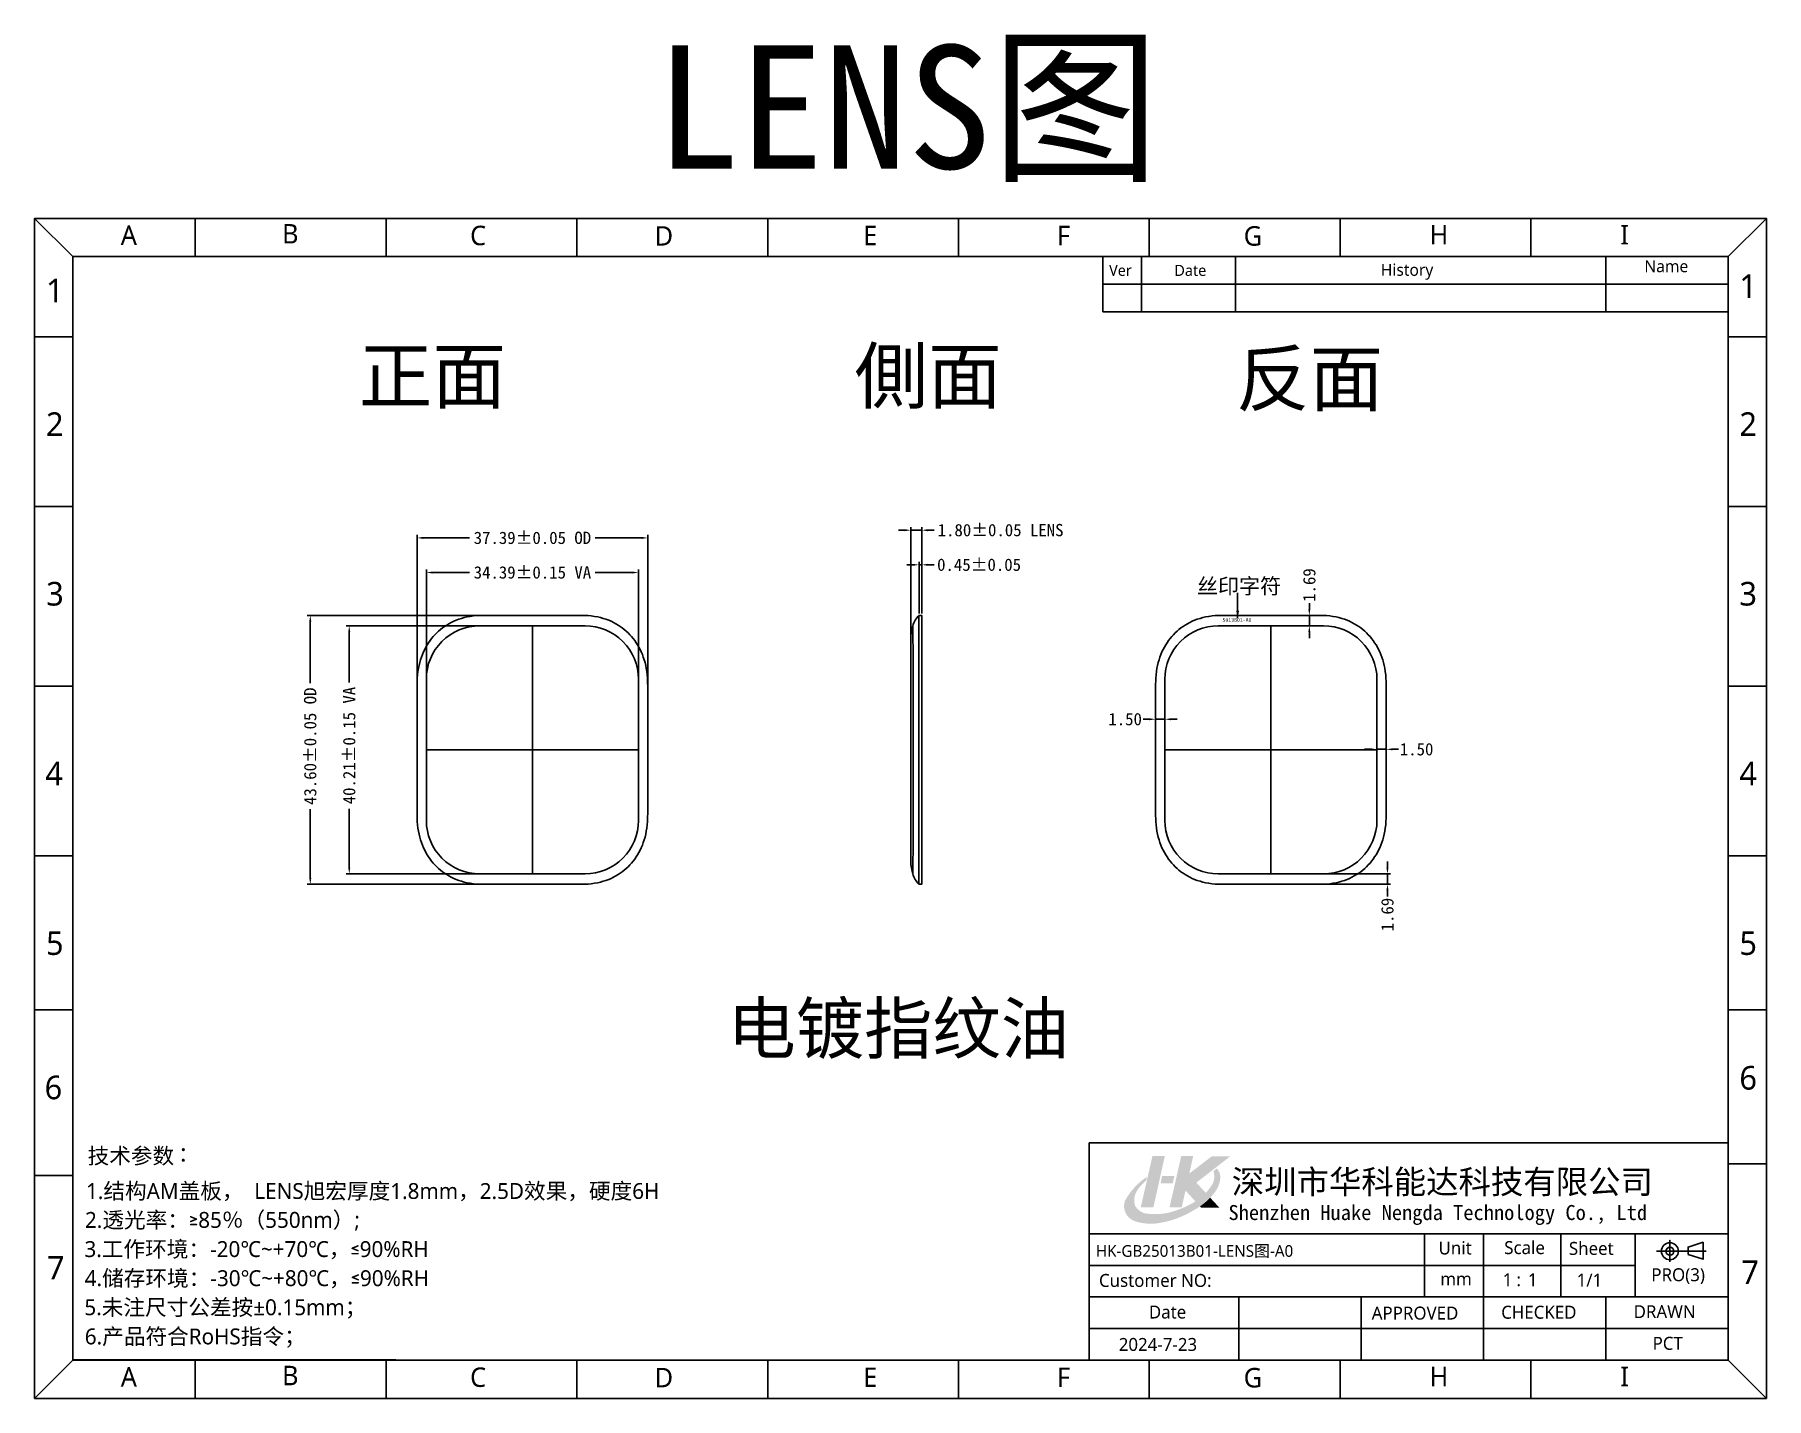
# Model space of a CAD drawing. Header units: millimetres. Extents: x 3387 to 5440, y -3014 to -2537.
# Drawn here: x 3980.6 to 4261.4, y -2795.5 to -2574.4 of the extents above; entities that cross this region are included whole.
import ezdxf
from ezdxf.enums import TextEntityAlignment as Align

# ---------------------------------------------------------------- set-up
doc = ezdxf.new("R2010")
doc.units = ezdxf.units.MM
for name, color, linetype in [('02___PRT_ALL_AXES', 7, 'Continuous'), ('dim', 3, 'Continuous'), ('DIM（标注）', 3, 'Continuous')]:
    doc.layers.add(name, color=color, linetype=linetype)
doc.layers.add('治具', color=4, linetype='Continuous', lineweight=20)
doc.styles.add('Arial', font='arial.ttf')
doc.styles.get("Standard").update_dxf_attribs({"font": ''})
doc.styles.add('WMF-ARIAL0', font='')
doc.styles.add('宋体', font='')
doc.styles.get('Standard').set_extended_font_data('NSimSun')
doc.styles.get('WMF-ARIAL0').set_extended_font_data('Microsoft YaHei')
doc.styles.get('宋体').set_extended_font_data('SimSun')
doc.dimstyles.new('DIMSTYLE_2', dxfattribs={"dimtxt": 1.2, "dimasz": 1.2, "dimexe": 0.18, "dimexo": 0.0625, "dimgap": 0.09, "dimtad": 1, "dimzin": 0, "dimdsep": 46, "dimtxsty": 'Standard', "dimblk": '_FILLED', "dimcen": 0.09, "dimadec": 0, "dimazin": 0, "dimtp": 0.1, "dimtm": 0.1, "dimtfac": 1, "dimtmove": 0, "dimatfit": 3, "dimldrblk": '_FILLED', "dimfxl": 1, "dimtolj": 1, "dimtzin": 0, "dimarcsym": 0})
doc.dimstyles.new('RG', dxfattribs={"dimtxt": 2, "dimasz": 1, "dimexe": 0.5, "dimexo": 0.3, "dimgap": 0.3, "dimtad": 0, "dimzin": 1, "dimdsep": 46, "dimtxsty": '宋体', "dimcen": 2.5, "dimclrd": 256, "dimclre": 256, "dimclrt": 256, "dimadec": 0, "dimazin": 2, "dimtfac": 1, "dimtmove": 0, "dimatfit": 3, "dimfxl": 1, "dimarcsym": 0})

msp = doc.modelspace()

# ---------------------------------------------------------------- texts
at = {"style": 'WMF-ARIAL0'}
for s, height, p in [('A', 3.151499, (3994.595598, -2608.469695)), ('B', 3.151499, (4020.749884, -2608.23876)), ('C', 3.151499, (4051.233197, -2608.512137)), ('D', 3.151499, (4081.156119, -2608.582826)), ('E', 3.151499, (4114.978581, -2608.517712)), ('F', 3.151499, (4146.388941, -2608.520101)), ('G', 3.151499, (4176.659674, -2608.588401)), ('H', 3.151499, (4206.792744, -2608.398264)), ('I', 3.151499, (4237.727869, -2608.398264)), ('Name', 1.9384168, (4241.623458, -2612.895507)), ('1', 3.829451, (3982.471026, -2617.787854)), ('History', 1.9384168, (4198.897126, -2613.475878)), ('1', 3.829451, (4257.029713, -2617.05267)), ('2', 3.829451, (3982.471026, -2639.441355)), ('2', 3.829451, (4257.029713, -2639.441355)), ('3', 3.829451, (3982.49976, -2666.946955)), ('3', 3.829451, (4257.029713, -2666.946955)), ('4', 3.829451, (3982.358703, -2696.094126)), ('4', 3.829451, (4257.029713, -2696.094126)), ('5', 3.829451, (3982.468414, -2723.599727)), ('5', 3.829451, (4257.029713, -2723.599727)), ('6', 3.829451, (3982.248565, -2747.010756)), ('6', 3.829451, (4257.029713, -2745.446056)), ('HK-GB25013B01-LENS图-A0', 1.88917543, (4152.693266, -2772.551155)), ('Unit', 2.0990838, (4208.251356, -2772.171932)), ('Scale', 2.0990838, (4218.9078, -2772.116012)), ('Sheet', 2.0990838, (4229.389098, -2772.242331)), ('7', 3.829451, (3982.634927, -2776.229292)), ('7', 3.829451, (4257.336419, -2776.980569)), (' Customer NO: ', 2.09908382, (4152.487774, -2777.43636)), ('mm', 2.0990838, (4208.532171, -2777.186994)), ('1', 2.099084, (4218.655226, -2777.324563)), (':', 2.099084, (4220.890724, -2777.324563)), ('1', 2.099084, (4222.736645, -2777.324563)), ('1/1', 2.0990838, (4230.650961, -2777.375345)), ('PRO(3)', 2.0990838, (4242.754988, -2776.50997)), ('Date', 2.0990838, (4161.287796, -2782.558126)), ('APPROVED', 2.0990838, (4197.418407, -2782.731097)), ('CHECKED', 2.0990838, (4218.409702, -2782.592575)), ('DRAWN', 2.0990838, (4239.884566, -2782.503658)), ('PCT', 2.0990838, (4242.961747, -2787.632419)), ('A', 3.151499, (3994.595598, -2793.609941)), ('B', 3.151499, (4020.749884, -2793.379007)), ('C', 3.151499, (4051.233197, -2793.652384)), ('D', 3.151499, (4081.156119, -2793.723072)), ('E', 3.151499, (4114.978581, -2793.657959)), ('F', 3.151499, (4146.388941, -2793.660348)), ('G', 3.151499, (4176.659674, -2793.728647)), ('H', 3.151499, (4206.792744, -2793.53851)), ('I', 3.151499, (4237.727869, -2793.53851))]:
    msp.add_text(s, height=height, dxfattribs=at).set_placement(p)
for s, p in [('Ver', (4156.679643, -2612.609806)), (' Date', (4167.705016, -2612.609806))]:
    msp.add_text(s, height=1.7925277, dxfattribs=at).set_placement(p, align=Align.MIDDLE)
at = {"color": 7, "style": 'WMF-ARIAL0'}
for s, height, p in [('技术参数', 2.5728317, (3989.217693, -2757.46515)), ('：', 2.572832, (4003.854246, -2757.143534)), ('1.结构AM盖板，  LENS旭宏厚度1.8mm，2.5D效果，硬度6H', 2.57283166, (3988.96041, -2763.170919)), ('2.透光率：≥85％（550nm）;', 2.57283166, (3988.794531, -2767.85717)), ('3.工作环境：-20℃~+70℃，≤90%%%RH', 2.57283166, (3988.708769, -2772.588321)), ('4.储存环境：-30℃~+80℃，≤90%%%RH', 2.57283166, (3988.75165, -2777.305179)), ('5.未注尺寸公差按±0.15mm；', 2.57283166, (3988.694476, -2782.022037)), ('6.产品符合RoHS指令；', 2.57283166, (3988.765944, -2786.753189))]:
    msp.add_text(s, height=height, dxfattribs=at).set_placement(p)
at = {"color": 0, "style": '宋体'}
msp.add_text('深圳市华科能达科技有限公司 ', height=3.84963324, dxfattribs=at).set_placement((4174.735784, -2762.31966))
at = {"color": 2, "lineweight": 9, "width": 197.4779305, "attachment_point": 1, "style": 'Arial'}
for s, insert, char_height in [('{\\fSimSun|b0|i0|c134|p2;LENS图}', (4081.346472, -2576.084293), 20), ('电镀指纹油', (4092.95295, -2731.445803), 8.125)]:
    msp.add_mtext(s, dxfattribs=dict(at, insert=insert, char_height=char_height))
at = {"linetype": 'Continuous', "insert": (4174.190558, -2764.159264), "char_height": 2.4336, "width": 134.46478718, "attachment_point": 1}
msp.add_mtext('{\\fKaiTi|b0|i0|c0|p49;Shenzhen Huake Nengda Technology Co., Ltd}', dxfattribs=at)
at = {"insert": (4156.404398, -2785.7151), "char_height": 2.0990838, "attachment_point": 1, "style": 'WMF-ARIAL0'}
msp.add_mtext('2024-7-23', dxfattribs=at)
at = {"layer": 'dim', "lineweight": 9, "char_height": 8.75, "width": 106.33427027, "attachment_point": 1, "style": 'Arial'}
for s, insert in [('{\\fSimSun|b0|i0|c134|p2;正面}', (4033.202124, -2625.323716)), ('{\\fSimSun|b0|i0|c134|p2;側面}', (4113.566574, -2625.323716)), ('{\\fSimSun|b0|i0|c134|p2;反面}', (4175.407246, -2625.753361))]:
    msp.add_mtext(s, dxfattribs=dict(at, insert=insert))
at = {"layer": 'dim', "linetype": 'ByBlock', "insert": (4175.904779, -2663.927255, -24.553388), "char_height": 2.5, "width": 33.76189306, "attachment_point": 5}
msp.add_mtext('{\\fSimSun|b0|i0|c134|p2;丝印字符}', dxfattribs=at)
at = {"layer": 'dim', "color": 0, "linetype": 'ByBlock', "insert": (4175.57918, -2669.292485, -24.553388), "char_height": 0.6, "width": 33.76189306, "attachment_point": 5}
msp.add_mtext('{\\fSimSun|b0|i0|c134|p2;5013B01-A0}', dxfattribs=at)

# ---------------------------------------------------------------- blocks, each defined once
blk = doc.blocks.new('_FILLED')
at = {"color": 0, "linetype": 'ByBlock'}
blk.add_solid([(0, 0), (-1, 0.2), (-1, -0.2)], dxfattribs=at)
blk = doc.blocks.new('*D181')
at = {"layer": 'Defpoints', "color": 0}
for p in [(4042.64, -2655.98), (4042.64, -2681.2), (4080.03, -2681.2)]:
    blk.add_point(p, dxfattribs=at)
at = {"layer": 'DIM（标注）', "lineweight": -2}
for p, q in [((4042.64, -2680.9), (4042.64, -2655.48)), ((4043.64, -2655.98), (4051.16, -2655.98)), ((4079.03, -2655.98), (4071.51, -2655.98)), ((4080.03, -2680.9), (4080.03, -2655.48))]:
    blk.add_line(p, q, dxfattribs=at)
at = {"layer": 'DIM（标注）'}
for points in [[(4043.64, -2655.81), (4043.64, -2656.15), (4042.64, -2655.98)], [(4079.03, -2655.81), (4079.03, -2656.15), (4080.03, -2655.98)]]:
    blk.add_solid(points, dxfattribs=at)
at = {"layer": 'DIM（标注）', "insert": (4061.34, -2655.98), "char_height": 2, "attachment_point": 5, "style": '宋体'}
blk.add_mtext('37.39%%P0.05 OD', dxfattribs=at)
blk = doc.blocks.new('*D182')
at = {"layer": 'Defpoints', "color": 0}
for p in [(4061.34, -2668.54), (4025.32, -2712.14), (4061.34, -2712.14)]:
    blk.add_point(p, dxfattribs=at)
at = {"layer": 'DIM（标注）', "lineweight": -2}
for p, q in [((4061.04, -2668.54), (4024.82, -2668.54)), ((4025.32, -2669.54), (4025.32, -2679.55)), ((4025.32, -2711.14), (4025.32, -2699.97)), ((4061.04, -2712.14), (4024.82, -2712.14))]:
    blk.add_line(p, q, dxfattribs=at)
at = {"layer": 'DIM（标注）'}
for points in [[(4025.16, -2669.54), (4025.49, -2669.54), (4025.32, -2668.54)], [(4025.16, -2711.14), (4025.49, -2711.14), (4025.32, -2712.14)]]:
    blk.add_solid(points, dxfattribs=at)
at = {"layer": 'DIM（标注）', "insert": (4025.32, -2689.76), "char_height": 2, "attachment_point": 5, "rotation": 90, "style": '宋体'}
blk.add_mtext('43.60%%P0.05 OD', dxfattribs=at)
blk = doc.blocks.new('*D183')
at = {"layer": 'Defpoints', "color": 0}
for p in [(4078.53, -2661.59), (4044.14, -2679.39), (4078.53, -2678.89)]:
    blk.add_point(p, dxfattribs=at)
at = {"layer": 'DIM（标注）', "lineweight": -2}
for p, q in [((4044.14, -2679.09), (4044.14, -2661.09)), ((4045.14, -2661.59), (4051.14, -2661.59)), ((4077.53, -2661.59), (4071.54, -2661.59)), ((4078.53, -2678.59), (4078.53, -2661.09))]:
    blk.add_line(p, q, dxfattribs=at)
at = {"layer": 'DIM（标注）'}
for points in [[(4045.14, -2661.43), (4045.14, -2661.76), (4044.14, -2661.59)], [(4077.53, -2661.43), (4077.53, -2661.76), (4078.53, -2661.59)]]:
    blk.add_solid(points, dxfattribs=at)
at = {"layer": 'DIM（标注）', "insert": (4061.34, -2661.59), "char_height": 2, "attachment_point": 5, "style": '宋体'}
blk.add_mtext('34.39%%P0.15 VA', dxfattribs=at)
blk = doc.blocks.new('*D184')
at = {"layer": 'Defpoints', "color": 0}
for p in [(4061.34, -2670.24), (4031.64, -2710.45), (4061.34, -2710.45)]:
    blk.add_point(p, dxfattribs=at)
at = {"layer": 'DIM（标注）', "lineweight": -2}
for p, q in [((4061.04, -2670.24), (4031.14, -2670.24)), ((4031.64, -2671.24), (4031.64, -2679.42)), ((4031.64, -2709.45), (4031.64, -2699.89)), ((4061.04, -2710.45), (4031.14, -2710.45))]:
    blk.add_line(p, q, dxfattribs=at)
at = {"layer": 'DIM（标注）'}
for points in [[(4031.48, -2671.24), (4031.81, -2671.24), (4031.64, -2670.24)], [(4031.48, -2709.45), (4031.81, -2709.45), (4031.64, -2710.45)]]:
    blk.add_solid(points, dxfattribs=at)
at = {"layer": 'DIM（标注）', "insert": (4031.64, -2689.65), "char_height": 2, "attachment_point": 5, "rotation": 90, "style": '宋体'}
blk.add_mtext('40.21%%P0.15 VA', dxfattribs=at)
blk = doc.blocks.new('*D186')
at = {"layer": 'Defpoints', "color": 0}
for p in [(4124.02, -2660.34), (4124.02, -2668.54), (4124.47, -2668.54)]:
    blk.add_point(p, dxfattribs=at)
at = {"layer": 'DIM（标注）', "lineweight": -2}
for p, q in [((4123.02, -2660.34), (4122.02, -2660.34)), ((4124.02, -2668.24), (4124.02, -2659.84)), ((4124.02, -2660.34), (4124.47, -2660.34)), ((4124.47, -2668.24), (4124.47, -2659.84)), ((4125.47, -2660.34), (4126.47, -2660.34))]:
    blk.add_line(p, q, dxfattribs=at)
at = {"layer": 'DIM（标注）'}
for points in [[(4123.02, -2660.18), (4123.02, -2660.51), (4124.02, -2660.34)], [(4125.47, -2660.18), (4125.47, -2660.51), (4124.47, -2660.34)]]:
    blk.add_solid(points, dxfattribs=at)
at = {"layer": 'DIM（标注）', "insert": (4133.76, -2660.34), "char_height": 2, "attachment_point": 5, "style": '宋体'}
blk.add_mtext('0.45±0.05', dxfattribs=at)
blk = doc.blocks.new('*D185')
at = {"layer": 'Defpoints', "color": 0}
for p in [(4122.67, -2654.73), (4124.47, -2668.54), (4122.67, -2672.49)]:
    blk.add_point(p, dxfattribs=at)
at = {"layer": 'DIM（标注）', "lineweight": -2}
for p, q in [((4121.67, -2654.73), (4120.67, -2654.73)), ((4122.67, -2672.19), (4122.67, -2654.23)), ((4122.67, -2654.73), (4124.47, -2654.73)), ((4124.47, -2668.24), (4124.47, -2654.23)), ((4125.47, -2654.73), (4126.47, -2654.73))]:
    blk.add_line(p, q, dxfattribs=at)
at = {"layer": 'DIM（标注）'}
for points in [[(4121.67, -2654.56), (4121.67, -2654.9), (4122.67, -2654.73)], [(4125.47, -2654.56), (4125.47, -2654.9), (4124.47, -2654.73)]]:
    blk.add_solid(points, dxfattribs=at)
at = {"layer": 'DIM（标注）', "insert": (4137.25, -2654.73), "char_height": 2, "attachment_point": 5, "style": '宋体'}
blk.add_mtext('1.80±0.05 LENS', dxfattribs=at)
blk = doc.blocks.new('*D187')
at = {"layer": 'Defpoints', "color": 0}
for p in [(4198.27, -2688.44), (4199.77, -2688.44), (4199.77, -2690.26)]:
    blk.add_point(p, dxfattribs=at)
at = {"layer": 'DIM（标注）', "lineweight": -2}
for p, q in [((4198.27, -2688.74), (4198.27, -2690.76)), ((4199.77, -2688.74), (4199.77, -2690.76)), ((4197.27, -2690.26), (4196.27, -2690.26)), ((4198.27, -2690.26), (4199.77, -2690.26)), ((4200.77, -2690.26), (4201.77, -2690.26))]:
    blk.add_line(p, q, dxfattribs=at)
at = {"layer": 'DIM（标注）'}
for points in [[(4197.27, -2690.1), (4197.27, -2690.43), (4198.27, -2690.26)], [(4200.77, -2690.1), (4200.77, -2690.43), (4199.77, -2690.26)]]:
    blk.add_solid(points, dxfattribs=at)
at = {"layer": 'DIM（标注）', "insert": (4204.7, -2690.26), "char_height": 2, "attachment_point": 5, "style": '宋体'}
blk.add_mtext('1.50', dxfattribs=at)
blk = doc.blocks.new('*D188')
at = {"layer": 'Defpoints', "color": 0}
for p in [(4162.37, -2685.38), (4162.37, -2687.53), (4163.87, -2687.53)]:
    blk.add_point(p, dxfattribs=at)
at = {"layer": 'DIM（标注）', "lineweight": -2}
for p, q in [((4161.37, -2685.38), (4160.37, -2685.38)), ((4162.37, -2687.23), (4162.37, -2684.88)), ((4163.87, -2685.38), (4162.37, -2685.38)), ((4163.87, -2687.23), (4163.87, -2684.88)), ((4164.87, -2685.38), (4165.87, -2685.38))]:
    blk.add_line(p, q, dxfattribs=at)
at = {"layer": 'DIM（标注）'}
for points in [[(4161.37, -2685.22), (4161.37, -2685.55), (4162.37, -2685.38)], [(4164.87, -2685.22), (4164.87, -2685.55), (4163.87, -2685.38)]]:
    blk.add_solid(points, dxfattribs=at)
at = {"layer": 'DIM（标注）', "insert": (4157.44, -2685.38), "char_height": 2, "attachment_point": 5, "style": '宋体'}
blk.add_mtext('1.50', dxfattribs=at)
blk = doc.blocks.new('*D189')
at = {"layer": 'Defpoints', "color": 0}
for p in [(4181.07, -2668.54), (4187.31, -2668.54), (4181.07, -2670.24)]:
    blk.add_point(p, dxfattribs=at)
at = {"layer": 'DIM（标注）', "lineweight": -2}
for p, q in [((4187.31, -2667.54), (4187.31, -2666.54)), ((4181.37, -2668.54), (4187.81, -2668.54)), ((4187.31, -2670.24), (4187.31, -2668.54)), ((4181.37, -2670.24), (4187.81, -2670.24)), ((4187.31, -2671.24), (4187.31, -2672.24))]:
    blk.add_line(p, q, dxfattribs=at)
at = {"layer": 'DIM（标注）'}
for points in [[(4187.14, -2667.54), (4187.47, -2667.54), (4187.31, -2668.54)], [(4187.14, -2671.24), (4187.47, -2671.24), (4187.31, -2670.24)]]:
    blk.add_solid(points, dxfattribs=at)
at = {"layer": 'DIM（标注）', "insert": (4187.31, -2663.62), "char_height": 2, "attachment_point": 5, "rotation": 90, "style": '宋体'}
blk.add_mtext('1.69', dxfattribs=at)
blk = doc.blocks.new('*D190')
at = {"layer": 'Defpoints', "color": 0}
for p in [(4183.07, -2710.45), (4183.07, -2712.14), (4199.97, -2712.14)]:
    blk.add_point(p, dxfattribs=at)
at = {"layer": 'DIM（标注）', "lineweight": -2}
for p, q in [((4199.97, -2709.45), (4199.97, -2708.45)), ((4183.37, -2710.45), (4200.47, -2710.45)), ((4183.37, -2712.14), (4200.47, -2712.14)), ((4199.97, -2710.45), (4199.97, -2712.14)), ((4199.97, -2713.14), (4199.97, -2714.14))]:
    blk.add_line(p, q, dxfattribs=at)
at = {"layer": 'DIM（标注）'}
for points in [[(4199.8, -2709.45), (4200.14, -2709.45), (4199.97, -2710.45)], [(4199.8, -2713.14), (4200.14, -2713.14), (4199.97, -2712.14)]]:
    blk.add_solid(points, dxfattribs=at)
at = {"layer": 'DIM（标注）', "insert": (4199.97, -2717.06), "char_height": 2, "attachment_point": 5, "rotation": 90, "style": '宋体'}
blk.add_mtext('1.69', dxfattribs=at)

# ---------------------------------------------------------------- dimensions: what is measured, and where the dimension line sits
at = {"layer": 'DIM（标注）'}
for base, p1, p2, text, picture, middle in [((4042.640245, -2655.980796), (4080.033754, -2681.19638), (4042.640245, -2681.19638), '<>%%P0.05 OD', '*D181', (4061.336999, -2655.980796)), ((4078.532749, -2661.594861), (4044.141249, -2679.387288), (4078.532749, -2678.887803), '<>%%P0.15 VA', '*D183', (4061.336999, -2661.594861))]:
    dim = msp.add_linear_dim(base=base, p1=p1, p2=p2, text=text, dimstyle='RG', override={"dimfxl": 0.25, "dimarcsym": 1}, dxfattribs=at)
    dim.commit()
    dim.dimension.update_dxf_attribs({"geometry": picture, "text_midpoint": middle})
for base, p2, text, picture, middle in [((4122.665819, -2654.730796), (4122.665819, -2672.486457), '<>±0.05 LENS', '*D185', (4137.246109, -2654.730796)), ((4124.015662, -2660.344861), (4124.015662, -2668.543803), '<>±0.05', '*D186', (4133.760075, -2660.344861))]:
    dim = msp.add_linear_dim(base=base, p1=(4124.465662, -2668.543803), p2=p2, text=text, dimstyle='RG', override={"dimfxl": 0.25, "dimarcsym": 1}, dxfattribs=at)
    dim.commit()
    dim.dimension.update_dxf_attribs({"geometry": picture, "text_midpoint": middle, "dimtype": 160})
for base, p1, p2, picture, middle in [((4187.307642, -2668.543803), (4181.070155, -2670.237803), (4181.070155, -2668.543803), '*D189', (4187.307642, -2663.623691)), ((4199.970018, -2712.143803), (4183.068091, -2710.449803), (4183.068091, -2712.143803), '*D190', (4199.970018, -2717.063915))]:
    dim = msp.add_linear_dim(base=base, p1=p1, p2=p2, angle=90, dimstyle='RG', override={"dimfxl": 0.25, "dimarcsym": 1}, dxfattribs=at)
    dim.commit()
    dim.dimension.update_dxf_attribs({"geometry": picture, "text_midpoint": middle})
for base, p1, p2, text, picture, middle in [((4025.324415, -2712.143803), (4061.33702, -2668.543803), (4061.336999, -2712.143803), '<>%%P0.05 OD', '*D182', (4025.324415, -2689.757303)), ((4031.643285, -2710.449803), (4061.33702, -2670.237803), (4061.33702, -2710.449803), '<>%%P0.15 VA', '*D184', (4031.643285, -2689.654726))]:
    dim = msp.add_linear_dim(base=base, p1=p1, p2=p2, angle=90, text=text, dimstyle='RG', override={"dimfxl": 0.25, "dimarcsym": 1}, dxfattribs=at)
    dim.commit()
    dim.dimension.update_dxf_attribs({"geometry": picture, "text_midpoint": middle, "dimtype": 160})
for base, p1, p2, picture, middle in [((4162.370155, -2685.383686), (4163.874405, -2687.531135), (4162.370155, -2687.531135), '*D188', (4157.444456, -2685.383686)), ((4199.770155, -2690.262522), (4198.265905, -2688.438056), (4199.770155, -2688.438056), '*D187', (4204.695853, -2690.262522))]:
    dim = msp.add_linear_dim(base=base, p1=p1, p2=p2, dimstyle='RG', override={"dimfxl": 0.25, "dimarcsym": 1}, dxfattribs=at)
    dim.commit()
    dim.dimension.update_dxf_attribs({"geometry": picture, "text_midpoint": middle})

# ---------------------------------------------------------------- hatches: boundary and pattern name
at = {"linetype": 'Continuous'}
h = msp.add_hatch(color=22, dxfattribs=at)
h.paths.add_polyline_path([(4159.96925, -2764.536561), (4162.020429, -2764.536561), (4163.871967, -2756.23366), (4161.871019, -2756.23366)])
h.paths.add_polyline_path([(4165.160529, -2760.628033), (4165.424183, -2759.461906), (4163.423516, -2759.461906), (4163.194757, -2760.628033)])
h = msp.add_hatch(color=5, dxfattribs=at)
h.paths.add_polyline_path([(4164.635264, -2764.536561), (4166.616593, -2764.536561), (4168.46813, -2756.23366), (4166.537032, -2756.23366)])
h.paths.add_polyline_path([(4167.839311, -2759.053491), (4167.224628, -2761.809932), (4168.830792, -2763.579082, 0.0593307584), (4170.508764, -2762.182282), (4168.986751, -2760.526069), (4174.504345, -2756.23996), (4171.508171, -2756.23996)])
for color, points in [(22, [(4168.56337, -2764.999273, 0.102537909), (4171.853254, -2762.243767, 0.1686351977), (4172.869222, -2759.641148, 0.2197243835), (4172.278533, -2758.231698), (4171.759928, -2758.687697, -0.2408457164), (4171.398863, -2761.084865, -0.1110311572), (4168.421008, -2763.830127, -0.0703854614), (4164.285692, -2765.445476, -0.0847100102), (4160.673098, -2765.509371, -0.1904979631), (4159.05118, -2764.281581, -0.175833434), (4159.0912, -2762.379864, -0.1019753034), (4160.319065, -2760.694406), (4160.905812, -2760.117493), (4160.905812, -2759.631556, 0.119720925), (4157.415513, -2763.458751, 0.4107040353), (4158.95035, -2766.758078, 0.1190965062), (4162.87545, -2767.091632, 0.0986546808)]), (5, [(4172.696872, -2764.563322), (4171.227953, -2762.964885, -0.0518900538), (4169.564759, -2764.387528), (4169.724358, -2764.563322)])]:
    msp.add_hatch(color=color, dxfattribs=at).paths.add_polyline_path(points)

# ---------------------------------------------------------------- linework, layer by layer
for p, q in [((4153.812926, -2619.331785), (4153.812926, -2610.369146)), ((4255.218779, -2619.331785), (4153.812926, -2619.331785)), ((4151.619937, -2754.075531), (4255.218779, -2754.075531)), ((4151.619937, -2754.075531), (4151.619937, -2789.322368))]:
    msp.add_line(p, q)
at = {"linetype": 'ByBlock'}
for p, q in [((4061.336999, -2670.237803), (4061.33702, -2710.449803)), ((4044.141249, -2690.343803), (4078.532749, -2690.343803))]:
    msp.add_line(p, q, dxfattribs=at)
for points in [[(3980.631358, -2604.182121), (3980.631358, -2795.509393), (4261.405804, -2795.509393)], [(4255.218779, -2610.369146), (4261.405804, -2604.182121)], [(3986.818383, -2610.369146), (3986.818383, -2789.287361), (3986.818383, -2789.322368), (4255.218779, -2789.322368)], [(4160.086773, -2619.331785), (4160.086773, -2610.369146)], [(4175.323258, -2619.331785), (4175.323258, -2610.369146)], [(4235.384873, -2619.331785), (4235.384873, -2610.369146)], [(4153.812926, -2614.850465), (4255.218779, -2614.850465)], [(4151.619937, -2768.807763), (4255.218779, -2768.807763)], [(4205.959325, -2768.807763), (4205.959325, -2779.064845)], [(4215.564484, -2789.322368), (4215.564484, -2779.064845), (4215.564484, -2768.807763)], [(4228.083675, -2779.064845), (4228.083675, -2768.807763)], [(4240.123765, -2779.064845), (4240.123765, -2768.807763)], [(4245.766074, -2771.651186), (4245.766074, -2769.871994), (4245.766074, -2773.354892)], [(4240.123765, -2773.937693), (4151.619937, -2773.937693)], [(4251.664061, -2771.651186), (4243.581341, -2771.651186)], [(4151.619937, -2779.064845), (4255.218779, -2779.064845)], [(4175.8918, -2789.322368), (4175.8918, -2779.064845)], [(4195.728142, -2789.322368), (4195.728142, -2779.064845)], [(4235.400826, -2789.322368), (4235.400826, -2779.064845)], [(4151.619937, -2784.193606), (4255.218779, -2784.193606)], [(3986.818383, -2789.287361), (4039.191066, -2789.287361)]]:
    msp.add_lwpolyline(points)
for points in [[(4255.218779, -2789.322368), (4255.218779, -2610.369146), (3986.818383, -2610.369146), (3980.631358, -2604.182121), (4261.405804, -2604.182121), (4261.405804, -2795.509393)], [(4248.711549, -2772.178903), (4248.711549, -2770.965758), (4251.158489, -2770.201474), (4251.158489, -2772.943187)]]:
    msp.add_lwpolyline(points, close=True)
for points in [[(4006.683551, -2604.182121), (4006.683551, -2610.369146)], [(4037.618676, -2604.182121), (4037.618676, -2610.369146)], [(4068.553802, -2604.182121), (4068.553802, -2610.369146)], [(4099.488927, -2604.182121), (4099.488927, -2610.369146)], [(4130.424052, -2604.182121), (4130.424052, -2610.369146)], [(4161.359177, -2604.182121), (4161.359177, -2610.369146)], [(4192.294303, -2604.182121), (4192.294303, -2610.369146)], [(4223.229428, -2604.182121), (4223.229428, -2610.369146)], [(3986.818383, -2623.363934), (3980.631358, -2623.363934)], [(4255.218779, -2623.363934), (4261.405804, -2623.363934)], [(3980.631358, -2650.869535), (3986.818383, -2650.869535)], [(4255.218779, -2650.869535), (4261.405804, -2650.869535)], [(4181.070155, -2710.449803), (4181.070155, -2670.237803)], [(3980.631358, -2680.016706), (3986.818383, -2680.016706)], [(4255.218779, -2680.016706), (4261.405804, -2680.016706)], [(4163.874405, -2690.343803), (4198.265905, -2690.343803)], [(3980.631358, -2707.522306), (3986.818383, -2707.522306)], [(4255.218779, -2707.522306), (4261.405804, -2707.522306)], [(3980.631358, -2732.513225), (3986.818383, -2732.513225)], [(4255.218779, -2732.513225), (4261.405804, -2732.513225)], [(3986.818383, -2759.345733), (3980.631358, -2759.345733)], [(4255.218779, -2757.504145), (4261.405804, -2757.504145)], [(3986.818383, -2789.322368), (3980.631358, -2795.509393)], [(4006.683551, -2789.322368), (4006.683551, -2795.509393)], [(4037.618676, -2789.322368), (4037.618676, -2795.509393)], [(4068.553802, -2789.322368), (4068.553802, -2795.509393)], [(4099.488927, -2789.322368), (4099.488927, -2795.509393)], [(4130.424052, -2789.322368), (4130.424052, -2795.509393)], [(4161.359177, -2789.322368), (4161.359177, -2795.509393)], [(4192.294303, -2789.322368), (4192.294303, -2795.509393)], [(4223.229428, -2789.322368), (4223.229428, -2795.509393)]]:
    msp.add_lwpolyline(points, dxfattribs=at)
at = {"color": 6, "linetype": 'Continuous'}
for points in [[(4069.882749, -2670.237803), (4052.791249, -2670.237803, 0.4142135624), (4044.141249, -2678.887803), (4044.141249, -2701.799803, 0.4142135624), (4052.791249, -2710.449803), (4069.882749, -2710.449803, 0.4142135624), (4078.532749, -2701.799803), (4078.532749, -2678.887803, 0.4142135624), (4069.882749, -2670.237803)], [(4172.524405, -2670.237803), (4189.615905, -2670.237803, -0.4142135624), (4198.265905, -2678.887803), (4198.265905, -2701.799803, -0.4142135624), (4189.615905, -2710.449803), (4172.524405, -2710.449803, -0.4142135624), (4163.874405, -2701.799803), (4163.874405, -2678.887803, -0.4142135624), (4172.524405, -2670.237803)]]:
    msp.add_lwpolyline(points, format="xyb", dxfattribs=at)
for radius in [1.370856, 0.649716]:
    msp.add_circle((4245.766074, -2771.651186), radius)
at = {"layer": '02___PRT_ALL_AXES', "color": 7, "linetype": 'Continuous'}
for points in [[(4058.336999, -2668.543803), (4064.336999, -2668.543803)], [(4178.070155, -2668.543803), (4184.070155, -2668.543803)], [(4122.685662, -2708.143177), (4122.685662, -2672.544148)], [(4122.996634, -2670.237803), (4123.003036, -2670.237803)], [(4042.636999, -2697.543803), (4042.636999, -2683.143803)], [(4080.036999, -2697.543803), (4080.036999, -2683.143803)], [(4123.063713, -2697.543804), (4123.063713, -2683.143801)], [(4162.370155, -2683.143803), (4162.370155, -2697.543803)], [(4199.770155, -2683.143803), (4199.770155, -2697.543803)], [(4064.336999, -2712.143803), (4058.336999, -2712.143803)], [(4178.070155, -2712.143803), (4184.070155, -2712.143803)]]:
    msp.add_lwpolyline(points, dxfattribs=at)
msp.add_lwpolyline([(4124.015662, -2712.143803), (4124.465662, -2712.143803), (4124.465662, -2668.543803), (4124.015662, -2668.543803)], close=True, dxfattribs=at)
for points in [[(4122.686295, -2672.429113, 0.002776267), (4122.685662, -2672.543803)], [(4123.007813, -2670.267382, 0.0060639008), (4122.967572, -2670.396311)], [(4123.07559, -2678.887803, 0.0030121878), (4123.070714, -2679.274947)], [(4123.070716, -2701.412659, 0.0030352278), (4123.075592, -2701.799803)], [(4122.685662, -2708.143803, 0.002776267), (4122.686295, -2708.258493)], [(4122.967595, -2710.291372, 0.0060605916), (4123.007815, -2710.420229)]]:
    msp.add_lwpolyline(points, format="xyb", dxfattribs=at)
for points, start_tangent, end_tangent in [([(4042.656954, -2679.249039), (4042.865708, -2677.127235), (4043.355906, -2675.292207), (4044.076367, -2673.6926), (4045.001693, -2672.30202), (4046.122094, -2671.109244), (4047.440219, -2670.114978), (4048.971718, -2669.332762), (4050.75041, -2668.794179), (4052.842235, -2668.563757)], (0.0174524064, 0.9998476952), (0.9998476952, 0.0174524064)), ([(4052.842235, -2668.563757), (4054.671348, -2668.546145), (4056.50362, -2668.544061), (4058.336999, -2668.543803)], (0.9998476952, 0.0174524064), (1, 0)), ([(4069.831764, -2668.563757), (4068.002651, -2668.546145), (4066.170379, -2668.544061), (4064.336999, -2668.543803)], (-0.9998476952, 0.0174524064), (-1, 0)), ([(4080.017045, -2679.249039), (4079.808291, -2677.127235), (4079.318093, -2675.292207), (4078.597632, -2673.6926), (4077.672306, -2672.30202), (4076.551905, -2671.109244), (4075.23378, -2670.114978), (4073.702281, -2669.332762), (4071.923588, -2668.794179), (4069.831764, -2668.563757)], (-0.0174524064, 0.9998476952), (-0.9998476952, 0.0174524064)), ([(4122.996479, -2670.237803), (4124.015662, -2668.543803)], (0.3139795131, 0.949429758), (0.7071067812, 0.7071067812)), ([(4162.390109, -2679.249039), (4162.598863, -2677.127235), (4163.089061, -2675.292207), (4163.809522, -2673.6926), (4164.734848, -2672.30202), (4165.855249, -2671.109244), (4167.173374, -2670.114978), (4168.704873, -2669.332762), (4170.483566, -2668.794179), (4172.57539, -2668.563757)], (0.0174524064, 0.9998476952), (0.9998476952, 0.0174524064)), ([(4172.57539, -2668.563757), (4174.404504, -2668.546145), (4176.236775, -2668.544061), (4178.070155, -2668.543803)], (0.9998476952, 0.0174524064), (1, 0)), ([(4189.564919, -2668.563757), (4187.735806, -2668.546145), (4185.903534, -2668.544061), (4184.070155, -2668.543803)], (-0.9998476952, 0.0174524064), (-1, 0)), ([(4199.7502, -2679.249039), (4199.541446, -2677.127235), (4199.051249, -2675.292207), (4198.330787, -2673.6926), (4197.405461, -2672.30202), (4196.28506, -2671.109244), (4194.966935, -2670.114978), (4193.435436, -2669.332762), (4191.656744, -2668.794179), (4189.564919, -2668.563757)], (-0.0174524064, 0.9998476952), (-0.9998476952, 0.0174524064)), ([(4122.685662, -2672.543803), (4122.967572, -2670.396311)], (0, 1), (0.2864491423, 0.9580954487)), ([(4123.008542, -2670.271441), (4123.011473, -2670.373207)], (-0.1532052753, -0.9881943855), (0.1168170192, -0.9931534544)), ([(4123.003608, -2670.237803), (4123.008542, -2670.271441)], (1, 0), (-0.1532052718, -0.9881943861)), ([(4123.011473, -2670.373207), (4123.01303, -2670.542089), (4123.014186, -2670.77371), (4123.015865, -2671.070322), (4123.01903, -2671.45239), (4123.024827, -2671.953901), (4123.034823, -2672.621653), (4123.04994, -2673.492184), (4123.068839, -2674.587089), (4123.08603, -2675.895307), (4123.091639, -2677.355126), (4123.075591, -2678.887803)], (0.1168170202, -0.9931534543), (-0.0187137893, -0.9998248817)), ([(4042.636999, -2683.143803), (4042.638299, -2681.844422), (4042.643386, -2680.545503), (4042.656954, -2679.249039)], (0, 1), (0.0174524065, 0.9998476952)), ([(4080.036999, -2683.143803), (4080.0357, -2681.844422), (4080.030612, -2680.545503), (4080.017045, -2679.249039)], (0, 1), (-0.0174524065, 0.9998476952)), ([(4123.070715, -2679.274947), (4123.065745, -2680.520375), (4123.0638, -2681.811074), (4123.063713, -2683.143801)], (-0.006615561, -0.9999781169), (0, -1)), ([(4162.370155, -2683.143803), (4162.371454, -2681.844422), (4162.376542, -2680.545503), (4162.390109, -2679.249039)], (0, 1), (0.0174524065, 0.9998476952)), ([(4199.770155, -2683.143803), (4199.768855, -2681.844422), (4199.763768, -2680.545503), (4199.7502, -2679.249039)], (0, 1), (-0.0174524065, 0.9998476952)), ([(4042.636999, -2697.543803), (4042.638299, -2698.843184), (4042.643386, -2700.142103), (4042.656954, -2701.438567)], (0, -1), (0.0174524065, -0.9998476952)), ([(4080.036999, -2697.543803), (4080.0357, -2698.843184), (4080.030612, -2700.142103), (4080.017045, -2701.438567)], (0, -1), (-0.0174524065, -0.9998476952)), ([(4123.063713, -2697.543804), (4123.063801, -2698.877952), (4123.065748, -2700.1686), (4123.070715, -2701.412659)], (0.0000000013, -1), (0.006615561, -0.9999781169)), ([(4162.370155, -2697.543803), (4162.371454, -2698.843184), (4162.376542, -2700.142103), (4162.390109, -2701.438567)], (0, -1), (0.0174524065, -0.9998476952)), ([(4199.770155, -2697.543803), (4199.768855, -2698.843184), (4199.763768, -2700.142103), (4199.7502, -2701.438567)], (0, -1), (-0.0174524065, -0.9998476952)), ([(4042.656954, -2701.438567), (4042.865708, -2703.560371), (4043.355906, -2705.395399), (4044.076367, -2706.995006), (4045.001693, -2708.385586), (4046.122094, -2709.578362), (4047.440219, -2710.572628), (4048.971718, -2711.354844), (4050.75041, -2711.893427), (4052.842235, -2712.123849)], (0.0174524064, -0.9998476952), (0.9998476952, -0.0174524064)), ([(4080.017045, -2701.438567), (4079.808291, -2703.560371), (4079.318093, -2705.395399), (4078.597632, -2706.995006), (4077.672306, -2708.385586), (4076.551905, -2709.578362), (4075.23378, -2710.572628), (4073.702281, -2711.354844), (4071.923588, -2711.893427), (4069.831764, -2712.123849)], (-0.0174524064, -0.9998476952), (-0.9998476952, -0.0174524064)), ([(4123.075591, -2701.799803), (4123.091642, -2703.33353), (4123.086013, -2704.794107), (4123.068805, -2706.102649), (4123.049903, -2707.19747), (4123.034795, -2708.067669), (4123.024809, -2708.735019), (4123.01902, -2709.236212), (4123.01586, -2709.618024), (4123.014183, -2709.914402), (4123.013028, -2710.145806), (4123.011471, -2710.314526)], (0.018713789, -0.9998248817), (-0.1168094591, -0.9931543436)), ([(4162.390109, -2701.438567), (4162.598863, -2703.560371), (4163.089061, -2705.395399), (4163.809522, -2706.995006), (4164.734848, -2708.385586), (4165.855249, -2709.578362), (4167.173374, -2710.572628), (4168.704873, -2711.354844), (4170.483566, -2711.893427), (4172.57539, -2712.123849)], (0.0174524064, -0.9998476952), (0.9998476952, -0.0174524064)), ([(4199.7502, -2701.438567), (4199.541446, -2703.560371), (4199.051249, -2705.395399), (4198.330787, -2706.995006), (4197.405461, -2708.385586), (4196.28506, -2709.578362), (4194.966935, -2710.572628), (4193.435436, -2711.354844), (4191.656744, -2711.893427), (4189.564919, -2712.123849)], (-0.0174524064, -0.9998476952), (-0.9998476952, -0.0174524064)), ([(4122.685662, -2708.143803), (4122.967595, -2710.291372)], (0, -1), (0.286462737, -0.9580913841)), ([(4052.842235, -2712.123849), (4054.671348, -2712.141461), (4056.50362, -2712.143545), (4058.336999, -2712.143803)], (0.9998476952, -0.0174524064), (1, 0)), ([(4069.831764, -2712.123849), (4068.002651, -2712.141461), (4066.170379, -2712.143545), (4064.336999, -2712.143803)], (-0.9998476952, -0.0174524064), (-1, 0)), ([(4122.996496, -2710.449853), (4124.015662, -2712.143803)], (0.3139887281, -0.9494267105), (0.7071067812, -0.7071067812)), ([(4123.011471, -2710.314526), (4123.00854, -2710.416195), (4123.004219, -2710.449785)], (-0.1168094572, -0.9931543438), (-0.9981412318, -0.060943263)), ([(4172.57539, -2712.123849), (4174.404504, -2712.141461), (4176.236775, -2712.143545), (4178.070155, -2712.143803)], (0.9998476952, -0.0174524064), (1, 0)), ([(4189.564919, -2712.123849), (4187.735806, -2712.141461), (4185.903534, -2712.143545), (4184.070155, -2712.143803)], (-0.9998476952, -0.0174524064), (-1, 0))]:
    msp.add_spline(points, degree=3, dxfattribs=dict(at, start_tangent=start_tangent, end_tangent=end_tangent))

msp.set_redraw_order([(e.dxf.handle, doc.entitydb.next_handle()) for e in msp.query("TEXT MTEXT ATTDEF DIMENSION ARC_DIMENSION")])  # texts and dimensions are drawn at this point

# ---------------------------------------------------------------- leaders
at = {"layer": '治具', "color": 2}
msp.add_leader([(4175.681877, -2668.973831), (4175.681877, -2664.899518)], dimstyle='DIMSTYLE_2', override={"dimgap": 0.09, "dimtad": 0, "dimarcsym": 1}, dxfattribs=at)

doc.saveas('drawing.dxf')
